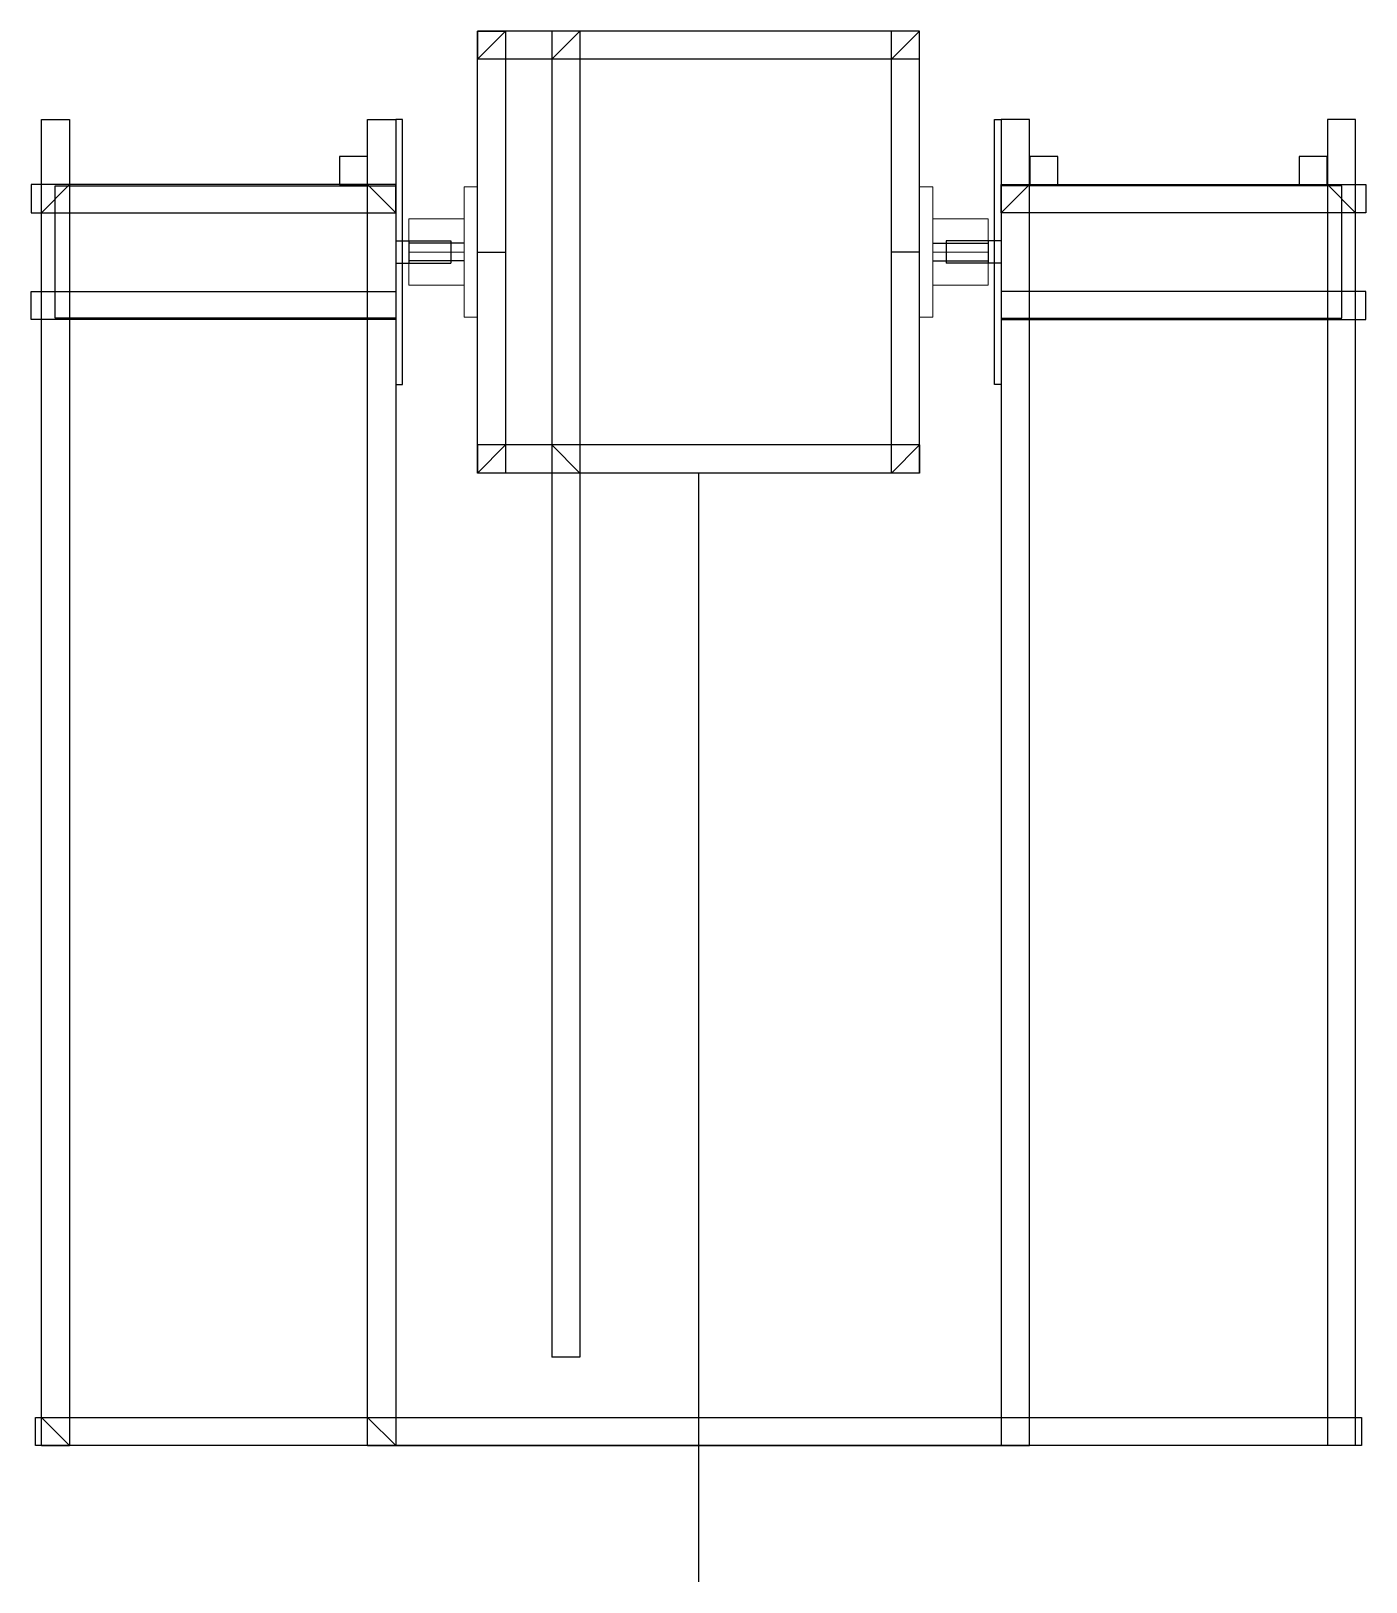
# Model space of a CAD drawing. Header units: millimetres. Extents: x -15418 to 43885, y -27590 to 23052.
# Drawn here: x 9599 to 10203, y -1763 to -1061 of the extents above; entities that cross this region are included whole.
import ezdxf

# ---------------------------------------------------------------- set-up
doc = ezdxf.new("R2010")
doc.units = ezdxf.units.MM
doc.header["$LTSCALE"] = 0.5
doc.layers.get('0').update_dxf_attribs({"lineweight": 5})
doc.layers.add('Layer1', color=1, linetype='Continuous')
doc.layers.add('Layer2', color=2, linetype='Continuous')

msp = doc.modelspace()

# ---------------------------------------------------------------- linework, layer by layer
at = {"transparency": 33554661}
for p, q in [((9794.5077, -1190.8935), (9794.5077, -1131.8935)), ((9794.5077, -1131.8935), (9800.5077, -1131.8935)), ((9800.5077, -1131.8935), (9800.5077, -1190.8935)), ((10000.5077, -1131.8935), (10000.5077, -1190.8935)), ((10006.5077, -1131.8935), (10000.5077, -1131.8935)), ((10006.5077, -1190.8935), (10006.5077, -1131.8935)), ((9769.5077, -1176.3935), (9769.5077, -1146.3935)), ((9794.5077, -1146.3935), (9769.5077, -1146.3935)), ((10006.5077, -1146.3935), (10031.5077, -1146.3935)), ((10031.5077, -1176.3935), (10031.5077, -1146.3935)), ((9794.5077, -1161.3935), (9769.5077, -1161.3935)), ((10006.5077, -1161.3935), (10031.5077, -1161.3935)), ((9794.5077, -1176.3935), (9769.5077, -1176.3935)), ((10006.5077, -1176.3935), (10031.5077, -1176.3935)), ((9800.5077, -1190.8935), (9794.5077, -1190.8935)), ((10000.5077, -1190.8935), (10006.5077, -1190.8935))]:
    msp.add_line(p, q, dxfattribs=at)
at = {"layer": 'Layer1', "transparency": 33554661}
for p, q in [((9800.5077, -1261.3935), (9800.5077, -1061.3935)), ((9800.5077, -1061.3935), (9813.2077, -1061.3935)), ((10000.5077, -1061.3935), (9800.5077, -1061.3935)), ((9800.5077, -1061.3935), (9800.5077, -1074.0935)), ((9800.5077, -1074.0935), (9813.2077, -1061.3935)), ((9813.2077, -1061.3935), (9813.2077, -1261.3935)), ((9834.1577, -1061.3935), (9834.1577, -1661.3935)), ((9834.1577, -1074.0935), (9846.8577, -1061.3935)), ((9846.8577, -1061.3935), (9846.8577, -1661.3935)), ((9987.8077, -1261.3935), (9987.8077, -1061.3935)), ((10000.5077, -1061.3935), (9987.8077, -1061.3935)), ((9987.8077, -1074.0935), (10000.5077, -1061.3935)), ((10000.5077, -1261.3935), (10000.5077, -1061.3935)), ((10000.5077, -1074.0935), (10000.5077, -1061.3935)), ((10000.5077, -1074.0935), (9800.5077, -1074.0935)), ((9603.2077, -1701.3935), (9603.2077, -1101.3935)), ((9603.2077, -1101.3935), (9615.9077, -1101.3935)), ((9615.9077, -1101.3935), (9615.9077, -1701.3935)), ((9750.8077, -1701.3935), (9750.8077, -1101.3935)), ((9750.8077, -1101.3935), (9763.5077, -1101.3935)), ((9763.5077, -1101.3935), (9763.5077, -1221.3935)), ((9766.5077, -1101.3935), (9763.5077, -1101.3935)), ((9763.5077, -1101.3935), (9763.5077, -1701.3935)), ((9766.5077, -1221.3935), (9766.5077, -1101.3935)), ((10034.5077, -1221.3935), (10034.5077, -1101.3935)), ((10034.5077, -1101.3935), (10037.5077, -1101.3935)), ((10037.5077, -1101.3935), (10037.5077, -1221.3935)), ((10037.5077, -1101.3935), (10037.5077, -1701.3935)), ((10050.2077, -1101.3935), (10037.5077, -1101.3935)), ((10050.2077, -1701.3935), (10050.2077, -1101.3935)), ((10185.1077, -1101.3935), (10185.1077, -1701.3935)), ((10197.8077, -1101.3935), (10185.1077, -1101.3935)), ((10197.8077, -1701.3935), (10197.8077, -1101.3935)), ((9738.1077, -1118.1935), (9738.1077, -1130.8935)), ((9750.8077, -1118.1935), (9738.1077, -1118.1935)), ((9750.8077, -1130.8935), (9750.8077, -1118.1935)), ((10050.4077, -1118.1935), (10050.4077, -1130.8935)), ((10063.1077, -1118.1935), (10050.4077, -1118.1935)), ((10063.1077, -1130.8935), (10063.1077, -1118.1935)), ((10172.2077, -1118.1935), (10172.2077, -1130.8935)), ((10184.9077, -1118.1935), (10172.2077, -1118.1935)), ((10184.9077, -1130.8935), (10184.9077, -1118.1935)), ((9763.5077, -1130.8935), (9598.5077, -1130.8935)), ((9598.5077, -1130.8935), (9598.5077, -1143.5935)), ((9615.9077, -1130.8935), (9603.2077, -1143.5935)), ((9738.1077, -1130.8935), (9750.8077, -1130.8935)), ((9750.8077, -1130.8935), (9763.5077, -1143.5935)), ((9763.5077, -1143.5935), (9763.5077, -1130.8935)), ((10037.5077, -1130.8935), (10202.5077, -1130.8935)), ((10037.5077, -1143.5935), (10037.5077, -1130.8935)), ((10050.2077, -1130.8935), (10037.5077, -1143.5935)), ((10050.4077, -1130.8935), (10063.1077, -1130.8935)), ((10172.2077, -1130.8935), (10184.9077, -1130.8935)), ((10185.1077, -1130.8935), (10197.8077, -1143.5935)), ((10202.5077, -1130.8935), (10202.5077, -1143.5935)), ((9598.5077, -1143.5935), (9763.5077, -1143.5935)), ((10202.5077, -1143.5935), (10037.5077, -1143.5935)), ((9769.5077, -1156.3935), (9769.5077, -1166.3935)), ((10031.5077, -1156.3935), (10031.5077, -1166.3935)), ((9800.5077, -1161.3935), (9813.2077, -1161.3935)), ((10000.5077, -1161.3935), (9987.8077, -1161.3935)), ((9598.5077, -1191.8935), (9598.5077, -1179.1935)), ((9598.5077, -1179.1935), (9763.5077, -1179.1935)), ((9763.5077, -1179.1935), (9763.5077, -1191.8935)), ((10202.5077, -1179.1935), (10037.5077, -1179.1935)), ((10037.5077, -1179.1935), (10037.5077, -1191.8935)), ((10202.5077, -1191.8935), (10202.5077, -1179.1935)), ((9763.5077, -1191.8935), (9598.5077, -1191.8935)), ((10037.5077, -1191.8935), (10202.5077, -1191.8935)), ((9763.5077, -1221.3935), (9766.5077, -1221.3935)), ((10037.5077, -1221.3935), (10034.5077, -1221.3935)), ((10000.5077, -1248.6935), (9800.5077, -1248.6935)), ((9800.5077, -1248.6935), (9800.5077, -1261.3935)), ((9800.5077, -1261.3935), (9813.2077, -1248.6935)), ((9834.1577, -1248.6935), (9846.8577, -1261.3935)), ((9987.8077, -1261.3935), (10000.5077, -1248.6935)), ((10000.5077, -1248.6935), (10000.5077, -1261.3935)), ((10000.5077, -1261.3935), (9800.5077, -1261.3935)), ((9900.5077, -1261.3935), (9900.5077, -1763.152)), ((10000.5077, -1261.3935), (9987.8077, -1261.3935)), ((9846.8577, -1661.3935), (9834.1577, -1661.3935)), ((9600.5077, -1688.6935), (10200.5077, -1688.6935)), ((9600.5077, -1701.3935), (9600.5077, -1688.6935)), ((9603.2077, -1688.6935), (9615.9077, -1701.3935)), ((9750.8077, -1688.6935), (9763.5077, -1701.3935)), ((10200.5077, -1688.6935), (10200.5077, -1701.3935)), ((10200.5077, -1701.3935), (9600.5077, -1701.3935)), ((9603.2077, -1701.3935), (9615.9077, -1701.3935)), ((9750.8077, -1701.3935), (9763.5077, -1701.3935)), ((9763.5077, -1701.3935), (10037.5077, -1701.3935)), ((10037.5077, -1701.3935), (10050.2077, -1701.3935)), ((10197.8077, -1701.3935), (10185.1077, -1701.3935))]:
    msp.add_line(p, q, dxfattribs=at)
at = {"layer": 'Layer2', "transparency": 33554661}
for p, q in [((9609.5077, -1191.3935), (9609.5077, -1131.3935)), ((9609.5077, -1131.3935), (9763.5077, -1131.3935)), ((9763.5077, -1131.3935), (9763.5077, -1191.3935)), ((10037.5077, -1131.3935), (10037.5077, -1191.3935)), ((10191.5077, -1131.3935), (10037.5077, -1131.3935)), ((10191.5077, -1191.3935), (10191.5077, -1131.3935)), ((9763.5077, -1156.3935), (9788.5077, -1156.3935)), ((9794.5077, -1157.3935), (9769.5077, -1157.3935)), ((9788.5077, -1156.3935), (9788.5077, -1166.3935)), ((10006.5077, -1157.3935), (10031.5077, -1157.3935)), ((10037.5077, -1156.3935), (10012.5077, -1156.3935)), ((10012.5077, -1156.3935), (10012.5077, -1166.3935)), ((9763.5077, -1166.3935), (9788.5077, -1166.3935)), ((9794.5077, -1165.3935), (9769.5077, -1165.3935)), ((10006.5077, -1165.3935), (10031.5077, -1165.3935)), ((10037.5077, -1166.3935), (10012.5077, -1166.3935)), ((9763.5077, -1191.3935), (9609.5077, -1191.3935)), ((10037.5077, -1191.3935), (10191.5077, -1191.3935))]:
    msp.add_line(p, q, dxfattribs=at)

doc.saveas('drawing.dxf')
